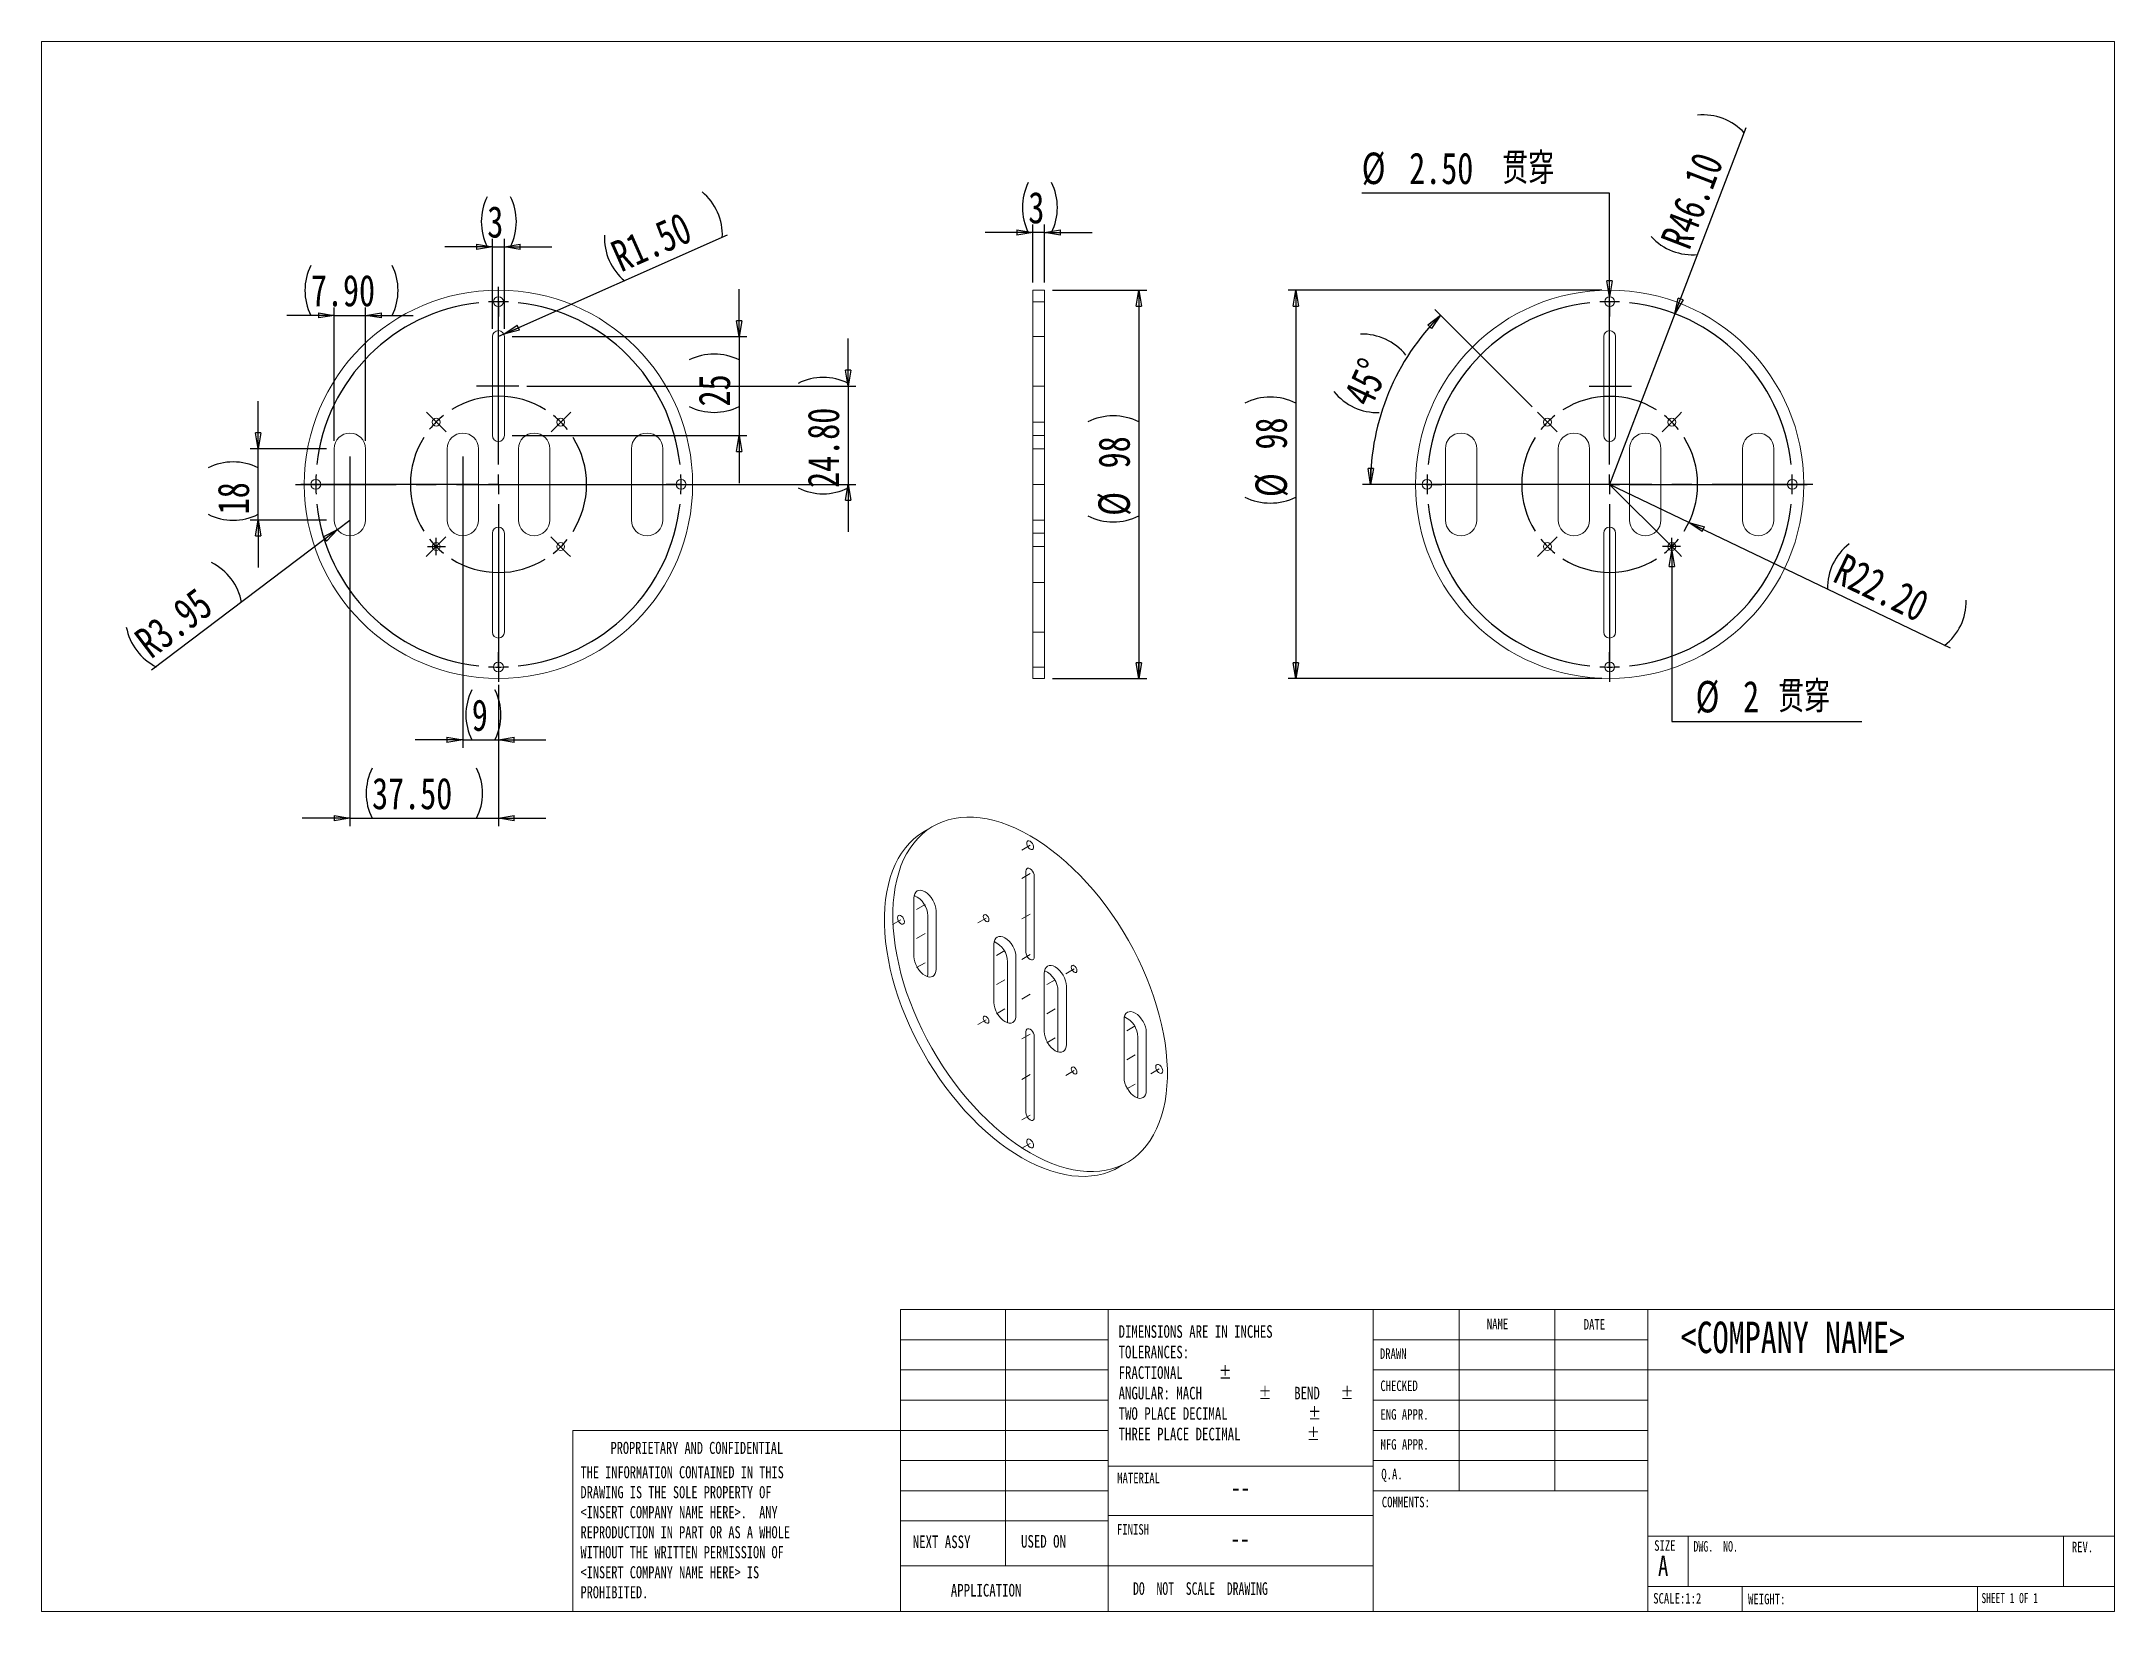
# Model space of a CAD drawing. Header units: millimetres. Extents: x 8 to 270, y 10 to 208.
import ezdxf

# ---------------------------------------------------------------- set-up
doc = ezdxf.new("R2010")
doc.units = ezdxf.units.MM
doc.linetypes.add('CENTER', pattern=[10.16, 6.35, -1.27, 1.27, -1.27])
doc.linetypes.add('CENTERX2', pattern=[20.32, 12.7, -2.54, 2.54, -2.54])
doc.layers.add('FORMAT', color=7, linetype='Continuous')
doc.styles.add('SLDTEXTSTYLE0', font='TXT', dxfattribs={"width": 0.75})
doc.styles.add('SLDTEXTSTYLE1', font='TXT', dxfattribs={"width": 0.694444})
doc.styles.add('SLDTEXTSTYLE2', font='TXT', dxfattribs={"width": 0.684783})
doc.styles.add('SLDTEXTSTYLE3', font='TXT', dxfattribs={"width": 0.6875})
doc.styles.add('SLDTEXTSTYLE4', font='TXT', dxfattribs={"width": 0.75, "bigfont": 'bigfont'})
doc.dimstyles.new('SLDDIMSTYLE0', dxfattribs={"dimtxt": 3.96875, "dimasz": 2, "dimexe": 0, "dimexo": 0.0625, "dimgap": 0.992188, "dimtad": 1, "dimdec": 6, "dimlfac": 2, "dimrnd": 1e-09, "dimzin": 12, "dimdsep": 46, "dimtxsty": 'SLDTEXTSTYLE0', "dimblk1": 'CLOSED', "dimblk2": 'CLOSED', "dimsah": 1, "dimcen": 0.09, "dimadec": 0, "dimazin": 3, "dimtfac": 1, "dimtmove": 0, "dimatfit": 0, "dimldrblk": 'CLOSED', "dimfxl": 0, "dimfrac": 2, "dimtolj": 1, "dimtzin": 12, "dimarcsym": 0})
doc.dimstyles.new('SLDDIMSTYLE1', dxfattribs={"dimtxt": 3.96875, "dimasz": 2, "dimexe": 0, "dimexo": 0.0625, "dimgap": 0.992188, "dimtad": 1, "dimdec": 6, "dimlfac": 2, "dimrnd": 1e-09, "dimzin": 12, "dimdsep": 46, "dimtxsty": 'SLDTEXTSTYLE0', "dimblk1": 'CLOSED', "dimblk2": 'CLOSED', "dimsah": 1, "dimcen": 0.09, "dimadec": 0, "dimazin": 3, "dimtfac": 1, "dimtofl": 0, "dimtmove": 0, "dimatfit": 3, "dimldrblk": 'CLOSED', "dimfxl": 0, "dimfrac": 2, "dimtolj": 1, "dimtzin": 12, "dimarcsym": 0})
doc.dimstyles.new('SLDDIMSTYLE2', dxfattribs={"dimtxt": 3.96875, "dimasz": 2, "dimexe": 0, "dimexo": 0.0625, "dimgap": 0.992188, "dimtad": 1, "dimlfac": 2, "dimrnd": 1e-09, "dimzin": 4, "dimdsep": 46, "dimtxsty": 'SLDTEXTSTYLE0', "dimblk1": 'CLOSED', "dimblk2": 'CLOSED', "dimsah": 1, "dimcen": 0.09, "dimadec": 0, "dimazin": 1, "dimtfac": 1, "dimtmove": 0, "dimatfit": 0, "dimldrblk": 'CLOSED', "dimfxl": 0, "dimfrac": 2, "dimtolj": 1, "dimtzin": 12, "dimarcsym": 0})
doc.dimstyles.new('SLDDIMSTYLE3', dxfattribs={"dimtxt": 3.96875, "dimasz": 2, "dimexe": 0, "dimexo": 0.0625, "dimgap": 0.992188, "dimtad": 1, "dimlfac": 2, "dimrnd": 1e-09, "dimzin": 12, "dimdsep": 46, "dimtxsty": 'SLDTEXTSTYLE0', "dimblk1": 'CLOSED', "dimblk2": 'CLOSED', "dimsah": 1, "dimcen": 0, "dimadec": 0, "dimazin": 3, "dimtfac": 1, "dimtofl": 0, "dimtmove": 0, "dimatfit": 3, "dimldrblk": 'CLOSED', "dimfxl": 0, "dimfrac": 2, "dimtolj": 1, "dimtzin": 12, "dimarcsym": 0})
doc.dimstyles.new('SLDDIMSTYLE4', dxfattribs={"dimtxt": 3.96875, "dimasz": 2, "dimexe": 0, "dimexo": 0.0625, "dimgap": 0.992188, "dimtad": 1, "dimlfac": 2, "dimrnd": 1e-09, "dimzin": 4, "dimdsep": 46, "dimtxsty": 'SLDTEXTSTYLE0', "dimblk1": 'CLOSED', "dimblk2": 'CLOSED', "dimsah": 1, "dimcen": 0, "dimadec": 0, "dimazin": 1, "dimtfac": 1, "dimtofl": 0, "dimtmove": 0, "dimatfit": 3, "dimldrblk": 'CLOSED', "dimfxl": 0, "dimfrac": 2, "dimtolj": 1, "dimtzin": 12, "dimarcsym": 0})
doc.dimstyles.new('SLDDIMSTYLE5', dxfattribs={"dimtxt": 3.96875, "dimasz": 2, "dimexe": 0, "dimexo": 0.0625, "dimgap": 0.992188, "dimtad": 0, "dimtih": 1, "dimtoh": 1, "dimlfac": 2, "dimrnd": 1e-09, "dimzin": 4, "dimdsep": 46, "dimtxsty": 'SLDTEXTSTYLE0', "dimblk1": 'NONE', "dimblk2": 'CLOSED', "dimsah": 1, "dimcen": 0, "dimadec": 0, "dimazin": 1, "dimtfac": 1, "dimtmove": 0, "dimatfit": 3, "dimldrblk": 'NONE', "dimfxl": 0, "dimfrac": 2, "dimtolj": 1, "dimtzin": 12, "dimarcsym": 0})
doc.dimstyles.new('SLDDIMSTYLE6', dxfattribs={"dimtxt": 3.96875, "dimasz": 2, "dimexe": 0, "dimexo": 0.0625, "dimgap": 0.992188, "dimtad": 0, "dimtih": 1, "dimtoh": 1, "dimlfac": 2, "dimrnd": 1e-09, "dimzin": 12, "dimdsep": 46, "dimtxsty": 'SLDTEXTSTYLE0', "dimblk1": 'NONE', "dimblk2": 'CLOSED', "dimsah": 1, "dimcen": 0, "dimadec": 0, "dimazin": 3, "dimtfac": 1, "dimtmove": 0, "dimatfit": 3, "dimldrblk": 'NONE', "dimfxl": 0, "dimfrac": 2, "dimtolj": 1, "dimtzin": 12, "dimarcsym": 0})
doc.dimstyles.new('SLDDIMSTYLE7', dxfattribs={"dimtxt": 3.96875, "dimasz": 2, "dimexe": 0, "dimexo": 0.0625, "dimgap": 0.992188, "dimtad": 1, "dimdec": 4, "dimlfac": 2, "dimzin": 12, "dimdsep": 46, "dimtxsty": 'SLDTEXTSTYLE0', "dimblk1": 'CLOSED', "dimblk2": 'CLOSED', "dimsah": 1, "dimcen": 0.09, "dimazin": 3, "dimtfac": 1, "dimtofl": 0, "dimtmove": 0, "dimatfit": 3, "dimldrblk": 'CLOSED', "dimfxl": 0, "dimfrac": 2, "dimtolj": 1, "dimtzin": 12, "dimarcsym": 0})

msp = doc.modelspace()

# ---------------------------------------------------------------- texts
at = {"color": 8, "linetype": 'Continuous', "lineweight": 0, "attachment_point": 1}
for s, insert, char_height, style in [('NAME', (190.78303545, 46.91112609), 1.322916667, 'SLDTEXTSTYLE0'), ('DATE', (203.01135935, 46.85968964), 1.322916667, 'SLDTEXTSTYLE0'), ('<COMPANY NAME>', (215.22547065, 46.53878092), 3.96875, 'SLDTEXTSTYLE0'), ('DRAWN', (177.28442898, 43.1662088), 1.322916667, 'SLDTEXTSTYLE0'), ('CHECKED', (177.34525114, 39.10827799), 1.322916667, 'SLDTEXTSTYLE0'), ('ENG APPR.', (177.35829079, 35.49149421), 1.322916667, 'SLDTEXTSTYLE0'), ('PROPRIETARY AND CONFIDENTIAL', (80.2019279, 31.37193655), 1.524, 'SLDTEXTSTYLE0'), ('MFG APPR.', (177.36988462, 31.70874508), 1.322916667, 'SLDTEXTSTYLE0'), ('MATERIAL', (144.13762973, 27.4692452), 1.322916667, 'SLDTEXTSTYLE0'), ('Q.A.', (177.46834126, 27.9664834), 1.322916667, 'SLDTEXTSTYLE0'), ('--', (158.49437939, 26.8141189), 2.38125, 'SLDTEXTSTYLE0'), ('COMMENTS:', (177.52958194, 24.43682243), 1.322916667, 'SLDTEXTSTYLE0'), ('FINISH', (144.10796283, 20.99031653), 1.322916667, 'SLDTEXTSTYLE0'), ('NEXT ASSY', (118.33270022, 19.55417671), 1.5875, 'SLDTEXTSTYLE0'), ('USED ON', (132.00220886, 19.60773993), 1.5875, 'SLDTEXTSTYLE0'), ('--', (158.43009361, 20.37721471), 2.38125, 'SLDTEXTSTYLE0'), ('SIZE', (211.90234964, 18.94781161), 1.322916667, 'SLDTEXTSTYLE0'), ('DWG.  NO.', (216.85369785, 18.84390599), 1.322916667, 'SLDTEXTSTYLE1'), ('REV.', (264.60457846, 18.76532429), 1.322916667, 'SLDTEXTSTYLE0'), ('A', (212.3905252, 16.99599625), 2.54, 'SLDTEXTSTYLE0'), ('APPLICATION', (123.13730756, 13.44236648), 1.5875, 'SLDTEXTSTYLE0'), ('DO  NOT  SCALE  DRAWING', (146.13411586, 13.65295561), 1.5875, 'SLDTEXTSTYLE2'), ('SCALE:1:2', (211.77933766, 12.28777939), 1.322916667, 'SLDTEXTSTYLE0'), ('WEIGHT:', (223.74771204, 12.19847881), 1.322916667, 'SLDTEXTSTYLE0'), ('SHEET 1 OF 1', (253.20709508, 12.29323145), 1.27, 'SLDTEXTSTYLE3')]:
    msp.add_mtext(s, dxfattribs=dict(at, insert=insert, char_height=char_height, style=style))

# ---------------------------------------------------------------- blocks, each defined once
blk = doc.blocks.new('SW_NOTE_0')
at = {"color": 0, "linetype": 'Continuous', "lineweight": 0, "attachment_point": 1, "style": 'SLDTEXTSTYLE0'}
for s, insert, char_height in [('DIMENSIONS ARE IN INCHES', (0, 2.05), 1.5875), ('TOLERANCES:', (0, -0.54), 1.5875), ('FRACTIONAL', (0, -3.13), 1.587), ('%%p', (12.64, -3.13), 1.587), ('ANGULAR: MACH', (0, -5.72), 1.5875), ('%%p', (17.67, -5.72), 1.587), ('BEND', (22.16, -5.72), 1.587), ('%%p', (28.03, -5.72), 1.587), ('TWO PLACE DECIMAL', (0, -8.3), 1.5875), ('%%p', (23.92, -8.3), 1.587), ('THREE PLACE DECIMAL', (0, -10.89), 1.5875), ('%%p', (23.78, -10.89), 1.587)]:
    blk.add_mtext(s, dxfattribs=dict(at, insert=insert, char_height=char_height))
blk = doc.blocks.new('SW_NOTE_1')
at = {"color": 0, "linetype": 'Continuous', "lineweight": 0, "char_height": 1.524, "attachment_point": 1, "style": 'SLDTEXTSTYLE0'}
for s, insert in [('THE INFORMATION CONTAINED IN THIS', (0, 1.96)), ('DRAWING IS THE SOLE PROPERTY OF', (0, -0.56)), ('<INSERT COMPANY NAME HERE>.  ANY', (0, -3.08)), ('REPRODUCTION IN PART OR AS A WHOLE', (0, -5.61)), ('WITHOUT THE WRITTEN PERMISSION OF', (0, -8.13)), ('<INSERT COMPANY NAME HERE> IS', (0, -10.66)), ('PROHIBITED.', (0, -13.18))]:
    blk.add_mtext(s, dxfattribs=dict(at, insert=insert))
blk = doc.blocks.new('_CLOSED')
at = {"color": 0, "linetype": 'ByBlock', "lineweight": -2}
for p, q in [((-1, 0.166667), (0, 0)), ((-1, 0.166667), (-1, -0.166667)), ((0, 0), (-1, -0.166667)), ((0, 0), (-1, 0))]:
    blk.add_line(p, q, dxfattribs=at)
blk = doc.blocks.new('_D')
at = {"layer": 'FORMAT'}
for p, q in [((133.48, 183.98), (127.48, 183.98)), ((133.48, 177.68), (133.48, 184.97)), ((134.98, 183.98), (133.48, 183.98)), ((134.98, 177.68), (134.98, 184.97)), ((134.98, 183.98), (140.98, 183.98))]:
    blk.add_line(p, q, dxfattribs=at)
for centre, start, end in [((139.22, 187.13), 153.4349, 206.5651), ((129.54, 187.13), 333.4349, 26.5651)]:
    blk.add_arc(centre, 7.05, start, end, dxfattribs=at)
at = {"layer": 'FORMAT', "xscale": 2, "yscale": 2}
blk.add_blockref('_CLOSED', (133.48, 183.98, 0.05), dxfattribs=at)
at = {"layer": 'FORMAT', "xscale": 2, "yscale": 2, "rotation": 180.0000000000004}
blk.add_blockref('_CLOSED', (134.98, 183.98, 0.05), dxfattribs=at)
at = {"layer": 'FORMAT', "insert": (132.92, 189.1), "char_height": 3.97, "attachment_point": 1, "style": 'SLDTEXTSTYLE0'}
blk.add_mtext('3', dxfattribs=at)
blk = doc.blocks.new('_D_1')
at = {"layer": 'FORMAT'}
for p, q in [((135.97, 176.69), (147.86, 176.69)), ((146.87, 176.69), (146.87, 127.69)), ((135.97, 127.69), (147.86, 127.69))]:
    blk.add_line(p, q, dxfattribs=at)
for centre, start, end in [((143.64, 153.62), 63.4349, 116.5651), ((143.64, 154.68), 243.4349, 296.5651)]:
    blk.add_arc(centre, 7.22, start, end, dxfattribs=at)
at = {"layer": 'FORMAT', "xscale": 2, "yscale": 2}
for p, rotation in [((146.87, 176.69, 0.05), 90.0000000000004), ((146.87, 127.69, 0.05), 270.0000000000004)]:
    blk.add_blockref('_CLOSED', p, dxfattribs=dict(at, rotation=rotation))
at = {"layer": 'FORMAT', "char_height": 3.969, "attachment_point": 1, "rotation": 90, "style": 'SLDTEXTSTYLE0'}
for s, insert in [('98', (141.76, 154.21)), ('%%c', (141.76, 148.22))]:
    blk.add_mtext(s, dxfattribs=dict(at, insert=insert))
blk = doc.blocks.new('_D_2')
at = {"layer": 'FORMAT'}
for p, q in [((35.72, 156.69), (35.72, 162.69)), ((44.34, 156.69), (34.73, 156.69)), ((35.72, 147.69), (35.72, 156.69)), ((44.34, 147.69), (34.73, 147.69)), ((35.72, 147.69), (35.72, 141.69))]:
    blk.add_line(p, q, dxfattribs=at)
for centre, start, end in [((32.57, 147.97), 63.4349, 116.5651), ((32.57, 154.72), 243.4349, 296.5651)]:
    blk.add_arc(centre, 7.05, start, end, dxfattribs=at)
at = {"layer": 'FORMAT', "xscale": 2, "yscale": 2}
for p, rotation in [((35.72, 156.69, 0.8), 270.0000000000004), ((35.72, 147.69, 0.8), 90.0000000000004)]:
    blk.add_blockref('_CLOSED', p, dxfattribs=dict(at, rotation=rotation))
at = {"layer": 'FORMAT', "insert": (30.61, 148.41), "char_height": 3.969, "attachment_point": 1, "rotation": 90, "style": 'SLDTEXTSTYLE0'}
blk.add_mtext('18', dxfattribs=at)
blk = doc.blocks.new('_D_3')
at = {"layer": 'FORMAT'}
for p, q in [((45.33, 173.52), (39.33, 173.52)), ((45.33, 157.68), (45.33, 174.51)), ((45.33, 173.52), (49.28, 173.52)), ((49.28, 157.68), (49.28, 174.51)), ((49.28, 173.52), (55.28, 173.52))]:
    blk.add_line(p, q, dxfattribs=at)
for centre, start, end in [((48.68, 176.67), 153.4349, 206.5651), ((46.33, 176.67), 333.4349, 26.5651)]:
    blk.add_arc(centre, 7.05, start, end, dxfattribs=at)
at = {"layer": 'FORMAT', "xscale": 2, "yscale": 2}
blk.add_blockref('_CLOSED', (45.33, 173.52, 0.8), dxfattribs=at)
at = {"layer": 'FORMAT', "xscale": 2, "yscale": 2, "rotation": 180.0000000000004}
blk.add_blockref('_CLOSED', (49.28, 173.52, 0.8), dxfattribs=at)
at = {"layer": 'FORMAT', "insert": (42.38, 178.63), "char_height": 3.969, "attachment_point": 1, "style": 'SLDTEXTSTYLE0'}
blk.add_mtext('7.90', dxfattribs=at)
blk = doc.blocks.new('_D_4')
at = {"layer": 'FORMAT'}
for q in [(47.3, 147.69), (22.28, 128.74)]:
    blk.add_line((45.73, 146.5), q, dxfattribs=at)
for centre, start, end in [((26.71, 136), 10.5763, 63.7064), ((26.02, 135.48), 190.5763, 243.7064)]:
    blk.add_arc(centre, 7.05, start, end, dxfattribs=at)
at = {"layer": 'FORMAT', "xscale": 2, "yscale": 2, "rotation": 37.14133756164222}
blk.add_blockref('_CLOSED', (45.73, 146.5, 0.8), dxfattribs=at)
at = {"layer": 'FORMAT', "insert": (19.81, 133.24), "char_height": 3.969, "attachment_point": 1, "rotation": 37.1413, "style": 'SLDTEXTSTYLE0'}
blk.add_mtext('R3.95', dxfattribs=at)
blk = doc.blocks.new('_D_5')
at = {"layer": 'FORMAT'}
for p, q in [((96.42, 170.84), (96.42, 176.84)), ((67.79, 170.84), (97.41, 170.84)), ((96.42, 170.84), (96.42, 158.34)), ((67.79, 158.34), (97.41, 158.34)), ((96.42, 158.34), (96.42, 152.34))]:
    blk.add_line(p, q, dxfattribs=at)
for centre, start, end in [((93.27, 161.58), 63.4349, 116.5651), ((93.27, 168.33), 243.4349, 296.5651)]:
    blk.add_arc(centre, 7.05, start, end, dxfattribs=at)
at = {"layer": 'FORMAT', "xscale": 2, "yscale": 2}
for p, rotation in [((96.42, 170.84, 0.8), 270.0000000000004), ((96.42, 158.34, 0.8), 90.0000000000004)]:
    blk.add_blockref('_CLOSED', p, dxfattribs=dict(at, rotation=rotation))
at = {"layer": 'FORMAT', "insert": (91.31, 162.02), "char_height": 3.969, "attachment_point": 1, "rotation": 90, "style": 'SLDTEXTSTYLE0'}
blk.add_mtext('25', dxfattribs=at)
blk = doc.blocks.new('_D_6')
at = {"layer": 'FORMAT'}
for p, q in [((65.3, 171.83), (65.3, 183.18)), ((66.8, 171.83), (66.8, 183.18)), ((65.3, 182.18), (59.3, 182.18)), ((65.3, 182.18), (66.8, 182.18)), ((66.8, 182.18), (72.8, 182.18))]:
    blk.add_line(p, q, dxfattribs=at)
for centre, start, end in [((70.94, 185.34), 153.4349, 206.5651), ((61.26, 185.34), 333.4349, 26.5651)]:
    blk.add_arc(centre, 7.05, start, end, dxfattribs=at)
at = {"layer": 'FORMAT', "xscale": 2, "yscale": 2}
blk.add_blockref('_CLOSED', (65.3, 182.18, 0.8), dxfattribs=at)
at = {"layer": 'FORMAT', "xscale": 2, "yscale": 2, "rotation": 180.0000000000004}
blk.add_blockref('_CLOSED', (66.8, 182.18, 0.8), dxfattribs=at)
at = {"layer": 'FORMAT', "insert": (64.64, 187.3), "char_height": 3.97, "attachment_point": 1, "style": 'SLDTEXTSTYLE0'}
blk.add_mtext('3', dxfattribs=at)
blk = doc.blocks.new('_D_7')
at = {"layer": 'FORMAT'}
for q in [(94.97, 183.68), (66.05, 170.84)]:
    blk.add_line((66.74, 171.15), q, dxfattribs=at)
for centre, start, end in [((87.26, 183.66), 357.3697, 50.4998), ((86.47, 183.31), 177.3697, 230.4998)]:
    blk.add_arc(centre, 7.05, start, end, dxfattribs=at)
at = {"layer": 'FORMAT', "xscale": 2, "yscale": 2, "rotation": 203.9347330714781}
blk.add_blockref('_CLOSED', (66.74, 171.15, 0.8), dxfattribs=at)
at = {"layer": 'FORMAT', "insert": (79.91, 182.55), "char_height": 3.969, "attachment_point": 1, "rotation": 23.9347, "style": 'SLDTEXTSTYLE0'}
blk.add_mtext('R1.50', dxfattribs=at)
blk = doc.blocks.new('_D_8')
at = {"layer": 'FORMAT'}
for p, q in [((110.18, 164.59), (110.18, 170.59)), ((69.62, 164.59), (111.17, 164.59)), ((110.18, 164.59), (110.18, 152.19)), ((91.34, 152.19), (111.17, 152.19)), ((110.18, 152.19), (110.18, 146.19))]:
    blk.add_line(p, q, dxfattribs=at)
for centre, start, end in [((107.03, 158.63), 63.4349, 116.5651), ((107.03, 158.05), 243.4349, 296.5651)]:
    blk.add_arc(centre, 7.05, start, end, dxfattribs=at)
at = {"layer": 'FORMAT', "xscale": 2, "yscale": 2}
for p, rotation in [((110.18, 164.59, 0.8), 270.0000000000004), ((110.18, 152.19, 0.8), 90.0000000000004)]:
    blk.add_blockref('_CLOSED', p, dxfattribs=dict(at, rotation=rotation))
at = {"layer": 'FORMAT', "insert": (105.07, 151.74), "char_height": 3.969, "attachment_point": 1, "rotation": 90, "style": 'SLDTEXTSTYLE0'}
blk.add_mtext('24.80', dxfattribs=at)
blk = doc.blocks.new('_D_9')
at = {"layer": 'FORMAT'}
for p, q in [((61.55, 155.7), (61.55, 118.95)), ((66.05, 126.9), (66.05, 118.95)), ((61.55, 119.94), (55.55, 119.94)), ((61.55, 119.94), (66.05, 119.94)), ((66.05, 119.94), (72.05, 119.94))]:
    blk.add_line(p, q, dxfattribs=at)
for centre, start, end in [((68.99, 123.1), 153.4349, 206.5651), ((59.31, 123.1), 333.4349, 26.5651)]:
    blk.add_arc(centre, 7.05, start, end, dxfattribs=at)
at = {"layer": 'FORMAT', "xscale": 2, "yscale": 2}
blk.add_blockref('_CLOSED', (61.55, 119.94, 0.8), dxfattribs=at)
at = {"layer": 'FORMAT', "xscale": 2, "yscale": 2, "rotation": 180.0000000000004}
blk.add_blockref('_CLOSED', (66.05, 119.94, 0.8), dxfattribs=at)
at = {"layer": 'FORMAT', "insert": (62.69, 125.06), "char_height": 3.97, "attachment_point": 1, "style": 'SLDTEXTSTYLE0'}
blk.add_mtext('9', dxfattribs=at)
blk = doc.blocks.new('_D_10')
at = {"layer": 'FORMAT'}
for p, q in [((47.3, 155.7), (47.3, 109.07)), ((66.05, 126.9), (66.05, 109.07)), ((47.3, 110.06), (41.3, 110.06)), ((47.3, 110.06), (66.05, 110.06)), ((66.05, 110.06), (72.05, 110.06))]:
    blk.add_line(p, q, dxfattribs=at)
for centre, start, end in [((56.41, 113.21), 153.4349, 206.5651), ((56.99, 113.21), 333.4349, 26.5651)]:
    blk.add_arc(centre, 7.05, start, end, dxfattribs=at)
at = {"layer": 'FORMAT', "xscale": 2, "yscale": 2}
blk.add_blockref('_CLOSED', (47.3, 110.06, 0.8), dxfattribs=at)
at = {"layer": 'FORMAT', "xscale": 2, "yscale": 2, "rotation": 180.0000000000004}
blk.add_blockref('_CLOSED', (66.05, 110.06, 0.8), dxfattribs=at)
at = {"layer": 'FORMAT', "insert": (50.1, 115.17), "char_height": 3.969, "attachment_point": 1, "style": 'SLDTEXTSTYLE0'}
blk.add_mtext('37.50', dxfattribs=at)
blk = doc.blocks.new('SW_CENTERMARKSYMBOL_0')
at = {"layer": 'FORMAT', "color": 0}
for p, q in [((-23.05, 24.3), (-23.05, 24.92)), ((-23.05, 2.5), (-23.05, 24.3)), ((-23.05, 23.05), (-23.05, 24.3)), ((-23.05, 23.05), (-23.05, 21.8)), ((-23.05, 21.8), (-23.05, 21.17)), ((-31.78, 8.76), (-32.14, 9.12)), ((-30.9, 7.88), (-31.78, 8.76)), ((-30.9, 7.88), (-30.02, 6.99)), ((-15.17, 7.85), (-16.06, 6.97)), ((-15.17, 7.85), (-14.29, 8.73)), ((-14.29, 8.73), (-13.93, 9.09)), ((-30.02, 6.99), (-29.66, 6.64)), ((-16.06, 6.97), (-16.41, 6.61)), ((-23.05, 0), (-23.05, 1.25)), ((-1.25, 0), (-1.88, 0)), ((0, 0), (-1.25, 0)), ((0, 0), (1.25, 0)), ((1.25, 0), (1.88, 0)), ((-47.35, 0), (-47.98, 0)), ((-25.55, 0), (-47.35, 0)), ((-46.1, 0), (-47.35, 0)), ((-46.1, 0), (-44.85, 0)), ((-44.85, 0), (-44.23, 0)), ((-23.05, 0), (-24.3, 0)), ((-23.05, 0), (-23.05, -1.25)), ((-23.05, 0), (-21.8, 0)), ((-23.05, -2.5), (-23.05, -24.3)), ((-20.55, 0), (1.25, 0)), ((-30.93, -7.85), (-30.04, -6.97)), ((-30.04, -6.97), (-29.69, -6.61)), ((-16.08, -6.99), (-16.44, -6.64)), ((-15.2, -7.88), (-16.08, -6.99)), ((-31.81, -8.73), (-32.17, -9.09)), ((-30.93, -7.85), (-31.81, -8.73)), ((-15.2, -7.88), (-14.32, -8.76)), ((-14.32, -8.76), (-13.96, -9.12)), ((-23.05, -21.8), (-23.05, -21.18)), ((-23.05, -23.05), (-23.05, -21.8)), ((-23.05, -23.05), (-23.05, -24.3)), ((-23.05, -24.3), (-23.05, -24.93))]:
    blk.add_line(p, q, dxfattribs=at)
for radius, start, end in [(23.05, 96.2143, 173.7857), (23.05, 90, 93.1071), (23.05, 86.8929, 90), (23.05, 6.2143, 83.7857), (11.12, 57.7829, 122.0217), (11.12, 134.9023, 141.3426), (11.12, 128.462, 134.9023), (11.12, 44.9023, 51.3426), (11.12, 38.462, 44.9023), (11.12, 147.7829, 212.0217), (11.12, 327.7829, 32.0217), (23.05, 176.8929, 180), (23.05, 0, 3.1071), (23.05, 356.8929, 0), (23.05, 180, 183.1071), (23.05, 186.2143, 263.7857), (23.05, 276.2143, 353.7857), (11.12, 218.462, 224.9023), (11.12, 314.9023, 321.3426), (11.12, 224.9023, 231.3426), (11.12, 237.7829, 302.0217), (11.12, 308.462, 314.9023), (23.05, 266.8929, 270), (23.05, 270, 273.1071)]:
    blk.add_arc((-23.05, 0), radius, start, end, dxfattribs=at)
blk = doc.blocks.new('_D_11')
at = {"layer": 'FORMAT'}
for p, q in [((205.29, 176.69), (165.7, 176.69)), ((166.69, 176.69), (166.69, 127.69)), ((205.29, 127.69), (165.7, 127.69))]:
    blk.add_line(p, q, dxfattribs=at)
for centre, start, end in [((163.46, 155.99), 63.4349, 116.5651), ((163.46, 157.05), 243.4349, 296.5651)]:
    blk.add_arc(centre, 7.22, start, end, dxfattribs=at)
at = {"layer": 'FORMAT', "xscale": 2, "yscale": 2}
for p, rotation in [((166.69, 176.69, -0.7), 90.0000000000004), ((166.69, 127.69, -0.7), 270.0000000000004)]:
    blk.add_blockref('_CLOSED', p, dxfattribs=dict(at, rotation=rotation))
at = {"layer": 'FORMAT', "char_height": 3.969, "attachment_point": 1, "rotation": 90, "style": 'SLDTEXTSTYLE0'}
for s, insert in [('98', (161.58, 156.58)), ('%%c', (161.58, 150.59))]:
    blk.add_mtext(s, dxfattribs=dict(at, insert=insert))
blk = doc.blocks.new('_D_12')
at = {"layer": 'FORMAT'}
for p, q in [((206.28, 188.94), (174.99, 188.94)), ((206.28, 175.87), (206.28, 188.94)), ((206.28, 174.62), (206.28, 175.87))]:
    blk.add_line(p, q, dxfattribs=at)
at = {"layer": 'FORMAT', "xscale": 2, "yscale": 2, "rotation": 270.0000000000004}
blk.add_blockref('_CLOSED', (206.28, 175.87, -0.7), dxfattribs=at)
at = {"layer": 'FORMAT', "char_height": 3.969, "attachment_point": 1}
for s, insert, style in [('%%c', (174.99, 194.06), 'SLDTEXTSTYLE0'), ('2.50', (180.98, 194.06), 'SLDTEXTSTYLE0'), ('贯\\M+190FA', (192.72, 194.06), 'SLDTEXTSTYLE4')]:
    blk.add_mtext(s, dxfattribs=dict(at, insert=insert, style=style))
blk = doc.blocks.new('_NONE')
blk = doc.blocks.new('_D_13')
at = {"layer": 'FORMAT'}
for q in [(223.53, 197.23), (206.28, 152.19)]:
    blk.add_line((214.53, 173.72), q, dxfattribs=at)
for centre, start, end in [((218.08, 191.77), 42.4783, 95.6084), ((216.72, 188.22), 222.4783, 275.6084)]:
    blk.add_arc(centre, 7.05, start, end, dxfattribs=at)
at = {"layer": 'FORMAT', "xscale": 2, "yscale": 2, "rotation": 249.0433327075697}
blk.add_blockref('_CLOSED', (214.53, 173.72, -0.7), dxfattribs=at)
at = {"layer": 'FORMAT', "insert": (212.63, 183.04), "char_height": 3.969, "attachment_point": 1, "rotation": 69.0433, "style": 'SLDTEXTSTYLE0'}
blk.add_mtext('R46.10', dxfattribs=at)
blk = doc.blocks.new('_D_14')
at = {"layer": 'FORMAT'}
for p, q in [((214.13, 144.84), (214.13, 143.84)), ((214.13, 143.84), (214.13, 122.27)), ((214.13, 122.27), (238.1, 122.27))]:
    blk.add_line(p, q, dxfattribs=at)
at = {"layer": 'FORMAT', "xscale": 2, "yscale": 2, "rotation": 90.0000000000004}
blk.add_blockref('_CLOSED', (214.13, 143.84, -0.7), dxfattribs=at)
at = {"layer": 'FORMAT', "attachment_point": 1}
for s, insert, char_height, style in [('%%c', (217.13, 127.39), 3.969, 'SLDTEXTSTYLE0'), ('2', (223.12, 127.39), 3.97, 'SLDTEXTSTYLE0'), ('贯\\M+190FA', (227.54, 127.39), 3.969, 'SLDTEXTSTYLE4')]:
    blk.add_mtext(s, dxfattribs=dict(at, insert=insert, char_height=char_height, style=style))
blk = doc.blocks.new('_D_15')
at = {"layer": 'FORMAT'}
for q in [(206.28, 152.19), (249.24, 131.58)]:
    blk.add_line((216.29, 147.39), q, dxfattribs=at)
for centre, start, end in [((240.82, 139.1), 127.7965, 180.9266), ((244.24, 137.45), 307.7965, 0.9266)]:
    blk.add_arc(centre, 7.05, start, end, dxfattribs=at)
at = {"layer": 'FORMAT', "xscale": 2, "yscale": 2, "rotation": 154.3615176719491}
blk.add_blockref('_CLOSED', (216.29, 147.39, -0.7), dxfattribs=at)
at = {"layer": 'FORMAT', "insert": (235.98, 143.59), "char_height": 3.969, "attachment_point": 1, "rotation": 334.3615, "style": 'SLDTEXTSTYLE0'}
blk.add_mtext('R22.20', dxfattribs=at)
blk = doc.blocks.new('_D_16')
at = {"layer": 'FORMAT'}
for p, q in [((196.49, 161.98), (184.24, 174.24)), ((180.99, 152.19), (175.1, 152.19))]:
    blk.add_line(p, q, dxfattribs=at)
for centre, radius, start, end in [((206.28, 152.19), 30.19, 135, 180), ((175.05, 164.1), 7.05, 38.5931, 91.7232), ((177, 168.3), 7.05, 218.5931, 271.7232)]:
    blk.add_arc(centre, radius, start, end, dxfattribs=at)
at = {"layer": 'FORMAT', "xscale": 2, "yscale": 2}
for p, rotation in [((184.94, 173.54, -0.7), 46.89527933250297), ((176.09, 152.19, -0.7), 268.1047206674975)]:
    blk.add_blockref('_CLOSED', p, dxfattribs=dict(at, rotation=rotation))
at = {"layer": 'FORMAT', "insert": (172.57, 163.4), "char_height": 3.969, "attachment_point": 1, "rotation": 65.1581, "style": 'SLDTEXTSTYLE0'}
blk.add_mtext('45°', dxfattribs=at)
blk = doc.blocks.new('SW_CENTERMARKSYMBOL_1')
at = {"layer": 'FORMAT', "color": 0}
for p, q in [((23.05, 24.3), (23.05, 24.92)), ((23.05, 2.5), (23.05, 24.3)), ((23.05, 23.05), (23.05, 24.3)), ((23.05, 23.05), (23.05, 21.8)), ((23.05, 21.8), (23.05, 21.17)), ((14.32, 8.73), (13.96, 9.09)), ((15.2, 7.85), (14.32, 8.73)), ((15.2, 7.85), (16.08, 6.97)), ((30.9, 7.85), (30.02, 6.97)), ((30.9, 7.85), (31.78, 8.73)), ((31.78, 8.73), (32.14, 9.09)), ((16.08, 6.97), (16.44, 6.61)), ((30.02, 6.97), (29.66, 6.61)), ((-1.25, 0), (-1.87, 0)), ((0, 0), (-1.25, 0)), ((0, 0), (1.25, 0)), ((1.25, 0), (1.88, 0)), ((23.05, 0), (23.05, 1.25)), ((20.55, 0), (-1.25, 0)), ((23.05, 0), (21.8, 0)), ((23.05, 0), (23.05, -1.25)), ((23.05, 0), (24.3, 0)), ((23.05, -2.5), (23.05, -24.3)), ((25.55, 0), (47.35, 0)), ((44.85, 0), (44.23, 0)), ((46.1, 0), (44.85, 0)), ((46.1, 0), (47.35, 0)), ((47.35, 0), (47.98, 0)), ((15.2, -7.85), (16.08, -6.97)), ((16.08, -6.97), (16.44, -6.61)), ((30.02, -6.97), (29.66, -6.61)), ((30.9, -7.85), (30.02, -6.97)), ((14.32, -8.73), (13.96, -9.09)), ((15.2, -7.85), (14.32, -8.73)), ((30.9, -7.85), (31.78, -8.73)), ((31.78, -8.73), (32.14, -9.09)), ((23.05, -21.8), (23.05, -21.18)), ((23.05, -23.05), (23.05, -21.8)), ((23.05, -23.05), (23.05, -24.3)), ((23.05, -24.3), (23.05, -24.93))]:
    blk.add_line(p, q, dxfattribs=at)
for radius, start, end in [(23.05, 96.2143, 173.7857), (23.05, 90, 93.1071), (23.05, 86.8929, 90), (23.05, 6.2143, 83.7857), (11.1, 57.9026, 122.0974), (11.1, 135, 141.4513), (11.1, 128.5487, 135), (11.1, 45, 51.4513), (11.1, 38.5487, 45), (11.1, 147.9026, 212.0974), (11.1, 327.9026, 32.0974), (23.05, 176.8929, 180), (23.05, 180, 183.1071), (23.05, 0, 3.1071), (23.05, 186.2143, 263.7857), (23.05, 276.2143, 353.7857), (23.05, 356.8929, 0), (11.1, 218.5487, 225), (11.1, 315, 321.4513), (11.1, 225, 231.4513), (11.1, 237.9026, 302.0974), (11.1, 308.5487, 315), (23.05, 266.8929, 270), (23.05, 270, 273.1071)]:
    blk.add_arc((23.05, 0), radius, start, end, dxfattribs=at)

# ---------------------------------------------------------------- dimensions: what is measured, and where the dimension line sits
at = {"layer": 'FORMAT'}
for center, mpoint, dimstyle, picture, middle in [((206.28150682, 152.19076391), (214.52561089, 173.7160339), 'SLDDIMSTYLE4', '_D_13', (220.38733022, 189.02090602)), ((66.051936, 170.84076391), (66.73744214, 171.14503571), 'SLDDIMSTYLE4', '_D_7', (88.36467785, 180.7446023)), ((206.28150682, 152.19076391), (216.29004555, 147.38720768), 'SLDDIMSTYLE4', '_D_15', (241.31572977, 135.37625019)), ((47.301936, 147.69076391), (45.72756767, 146.49829195), 'SLDDIMSTYLE3', '_D_4', (28.03996662, 133.10119547))]:
    dim = msp.add_radius_dim(center=center, mpoint=mpoint, text='(<>)', dimstyle=dimstyle, dxfattribs=at)
    dim.commit()
    dim.dimension.update_dxf_attribs({"geometry": picture, "text_midpoint": middle, "dimtype": 164})
for p1, p2, dimstyle, picture, middle in [((206.28150682, 174.61576391), (206.28150682, 175.86576391), 'SLDDIMSTYLE5', '_D_12', (189.13328081, 192.17384738)), ((214.13150682, 144.84076391), (214.13150682, 143.84076391), 'SLDDIMSTYLE6', '_D_14', (227.61598898, 125.50005236))]:
    dim = msp.add_diameter_dim_2p(p1=p1, p2=p2, text='<> 贯穿', dimstyle=dimstyle, dxfattribs=at)
    dim.commit()
    dim.dimension.update_dxf_attribs({"geometry": picture, "text_midpoint": middle, "dimtype": 163})
for base, p1, p2, dimstyle, picture, middle in [((66.801936, 182.18465671), (65.301936, 170.84076391), (66.801936, 170.84076391), 'SLDDIMSTYLE0', '_D_6', (66.10367206, 182.18465671)), ((133.48112469, 183.98117746), (134.98112469, 176.69076391), (133.48112469, 176.69076391), 'SLDDIMSTYLE0', '_D', (134.38281355, 183.98117746)), ((49.276936, 173.51779235), (45.326936, 156.69076391), (49.276936, 156.69076391), 'SLDDIMSTYLE2', '_D_3', (47.50835372, 173.51779235)), ((66.051936, 110.05743834), (47.301936, 156.69076391), (66.051936, 127.89076391), 'SLDDIMSTYLE2', '_D_10', (56.69824104, 110.05743834)), ((66.051936, 119.94295419), (61.551936, 156.69076391), (66.051936, 127.89076391), 'SLDDIMSTYLE0', '_D_9', (64.15228279, 119.94295419))]:
    dim = msp.add_linear_dim(base=base, p1=p1, p2=p2, text='(<>)', dimstyle=dimstyle, dxfattribs=at)
    dim.commit()
    dim.dimension.update_dxf_attribs({"geometry": picture, "text_midpoint": middle, "dimtype": 160})
for base, p1, p2, text, dimstyle, picture, middle in [((96.42200899, 158.34076391), (66.801936, 170.84076391), (66.801936, 158.34076391), '(<>)', 'SLDDIMSTYLE0', '_D_5', (96.42200899, 164.95473646)), ((146.87285777, 127.69076391), (134.98112469, 176.69076391), (134.98112469, 127.69076391), '(%%c<>)', 'SLDDIMSTYLE1', '_D_1', (146.87285777, 154.14777374)), ((166.69105558, 127.69076391), (206.28150682, 176.69076391), (206.28150682, 127.69076391), '(%%c<>)', 'SLDDIMSTYLE1', '_D_11', (166.69105558, 156.52055597)), ((110.18185051, 152.19076391), (68.62812644, 164.59076391), (90.351936, 152.19076391), '(<>)', 'SLDDIMSTYLE2', '_D_8', (110.18185051, 158.33707188)), ((35.72216396, 156.69076391), (45.326936, 147.69076391), (45.326936, 156.69076391), '(<>)', 'SLDDIMSTYLE0', '_D_2', (35.72216396, 151.34575167))]:
    dim = msp.add_linear_dim(base=base, p1=p1, p2=p2, angle=90, text=text, dimstyle=dimstyle, dxfattribs=at)
    dim.commit()
    dim.dimension.update_dxf_attribs({"geometry": picture, "text_midpoint": middle, "dimtype": 160})
dim = msp.add_angular_dim_2l(base=(174.03748878, 161.90027575), line1=((230.58150682, 152.19076391), (181.98150682, 152.19076391)), line2=((197.19406995, 161.27820078), (199.66894369, 158.80332704)), text='(<>)', dimstyle='SLDDIMSTYLE7', dxfattribs=at)
dim.commit()
dim.dimension.update_dxf_attribs({"geometry": '_D_16', "text_midpoint": (178.88799172, 164.87264522), "dimtype": 162})

# ---------------------------------------------------------------- linework, layer by layer
at = {"color": 8, "linetype": 'Continuous', "lineweight": 0}
for p, q in [((8.3801458, 208.07865854), (270.0001458, 208.07865854)), ((8.3801458, 208.07865854), (8.3801458, 9.95865854)), ((270.0001458, 9.95865854), (270.0001458, 208.07865854)), ((116.7749449, 9.95865854), (116.7749449, 48.05865854)), ((116.7749449, 48.05865854), (143.0001458, 48.05865854)), ((130.0268869, 48.05865854), (130.0268869, 15.73585122)), ((143.0001458, 9.95865854), (143.0001458, 48.05865854)), ((143.0001458, 48.05865854), (270.0001458, 48.05865854)), ((176.45165798, 48.05865854), (176.45165798, 9.95865854)), ((187.28512723, 48.05865854), (187.28512723, 25.19865854)), ((199.376595, 48.05865854), (199.376595, 25.19865854)), ((211.11403036, 48.05865854), (211.11403036, 9.95865854)), ((116.7749449, 44.24865854), (143.0001458, 44.24865854)), ((176.45165798, 44.24865854), (211.11403036, 44.24865854)), ((116.7749449, 40.43865854), (143.0001458, 40.43865854)), ((176.45165798, 40.43865854), (270.0001458, 40.43865854)), ((116.7749449, 36.62865854), (143.0001458, 36.62865854)), ((176.45165798, 36.62865854), (211.11403036, 36.62865854)), ((116.7749449, 32.81865854), (75.43983295, 32.81865854)), ((75.43983295, 32.81865854), (75.43983295, 9.95865854)), ((116.7749449, 32.81865854), (143.0001458, 32.81865854)), ((176.45165798, 32.81865854), (211.11403036, 32.81865854)), ((116.7749449, 29.00865854), (143.0001458, 29.00865854)), ((176.45165798, 29.00865854), (211.11403036, 29.00865854)), ((176.45165798, 28.31377578), (143.0001458, 28.31377578)), ((116.7749449, 25.19865854), (143.0001458, 25.19865854)), ((176.45165798, 25.19865854), (211.11403036, 25.19865854)), ((116.7749449, 21.38865854), (143.0001458, 21.38865854)), ((143.0001458, 22.08585122), (176.45165798, 22.08585122)), ((211.11403036, 19.48365854), (270.0001458, 19.48365854)), ((216.21203595, 19.48365854), (216.21203595, 13.13365854)), ((263.56952875, 19.48365854), (263.56952875, 13.13365854)), ((143.0001458, 15.73585122), (116.7749449, 15.73585122)), ((143.0001458, 15.73585122), (176.45165798, 15.73585122)), ((211.11403036, 13.13365854), (270.0001458, 13.13365854)), ((222.9900733, 13.13365854), (222.9900733, 9.95865854)), ((252.69382546, 13.13365854), (252.69382546, 9.95865854)), ((270.0001458, 9.95865854), (8.3801458, 9.95865854))]:
    msp.add_line(p, q, dxfattribs=at)
at = {"color": 7, "linetype": 'Continuous', "lineweight": 15}
for p, q in [((134.9811247, 176.69076327), (133.48112469, 176.69076327)), ((133.48112469, 176.69076327), (133.48112469, 127.69076455)), ((134.9811247, 176.69076327), (134.9811247, 127.69076455)), ((65.301936, 158.34076371), (65.301936, 170.84076482)), ((66.80193601, 170.84076482), (66.80193601, 158.34076371)), ((205.53150681, 170.84076482), (205.53150681, 158.34076371)), ((207.03150683, 158.34076371), (207.03150683, 170.84076482)), ((45.32693535, 147.6907641), (45.32693535, 156.69076372)), ((49.27693516, 156.69076372), (49.27693516, 147.6907641)), ((59.57693583, 147.6907641), (59.57693583, 156.69076372)), ((63.5269361, 156.69076372), (63.5269361, 147.6907641)), ((68.5769359, 147.6907641), (68.5769359, 156.69076372)), ((72.52693618, 156.69076372), (72.52693618, 147.6907641)), ((82.82693684, 147.6907641), (82.82693684, 156.69076372)), ((86.77693665, 156.69076372), (86.77693665, 147.6907641)), ((185.55650617, 156.69076372), (185.55650617, 147.6907641)), ((189.50650598, 147.6907641), (189.50650598, 156.69076372)), ((199.80650664, 156.69076372), (199.80650664, 147.6907641)), ((203.75650692, 147.6907641), (203.75650692, 156.69076372)), ((208.80650672, 156.69076372), (208.80650672, 147.6907641)), ((212.756507, 147.6907641), (212.756507, 156.69076372)), ((223.05650766, 156.69076372), (223.05650766, 147.6907641)), ((227.00650747, 147.6907641), (227.00650747, 156.69076372)), ((65.301936, 133.54076299), (65.301936, 146.04076411)), ((66.80193601, 146.04076411), (66.80193601, 133.54076299)), ((205.53150681, 146.04076411), (205.53150681, 133.54076299)), ((207.03150683, 133.54076299), (207.03150683, 146.04076411)), ((133.48112469, 127.69076455), (134.9811247, 127.69076455)), ((120.89847899, 109.0601705), (119.83781881, 108.44786441)), ((132.61715314, 103.37661317), (132.61715314, 93.16985211)), ((133.67781332, 92.55754602), (133.67781332, 102.76430708)), ((118.49269473, 99.97643606), (118.49269473, 92.62756907)), ((120.2251062, 90.40285704), (120.2251062, 97.75172403)), ((121.28576638, 91.01516313), (121.28576638, 98.36403012)), ((128.56896669, 94.15952807), (128.56896669, 86.81066108)), ((130.30137849, 84.58594886), (130.30137849, 91.93481585)), ((131.36203867, 85.19825495), (131.36203867, 92.54712194)), ((134.93292778, 90.48569153), (134.93292778, 83.13682454)), ((136.66533958, 80.91211232), (136.66533958, 88.26097931)), ((137.72599976, 81.52441841), (137.72599976, 88.8732854)), ((145.00920008, 84.66878335), (145.00920008, 77.31991636)), ((132.61715314, 83.12640046), (132.61715314, 72.9196394)), ((133.67781332, 72.30733331), (133.67781332, 82.51409437)), ((146.74161155, 75.09520433), (146.74161155, 82.44407132)), ((147.80227173, 75.70751042), (147.80227173, 83.05637741)), ((144.33582729, 66.01146989), (145.39648747, 66.62377598))]:
    msp.add_line(p, q, dxfattribs=at)
at = {"color": 5, "linetype": 'CENTER', "lineweight": 15}
for p, q in [((133.48112469, 175.24076391), (134.98112469, 175.24076391)), ((133.48112469, 170.84076391), (134.98112469, 170.84076391)), ((133.48112469, 164.59076391), (134.98112469, 164.59076391)), ((133.48112469, 160.04076391), (134.98112469, 160.04076391)), ((133.48112469, 160.04076391), (134.98112469, 160.04076391)), ((133.48112469, 158.34076391), (134.98112469, 158.34076391)), ((133.48112469, 156.69076391), (134.98112469, 156.69076391)), ((133.48112469, 156.69076391), (134.98112469, 156.69076391)), ((133.48112469, 156.69076391), (134.98112469, 156.69076391)), ((133.48112469, 156.69076391), (134.98112469, 156.69076391)), ((134.98112469, 152.19076391), (133.48112469, 152.19076391)), ((133.48112469, 152.19076391), (134.98112469, 152.19076391)), ((133.48112469, 152.19076391), (134.98112469, 152.19076391)), ((133.48112469, 152.19076391), (134.98112469, 152.19076391)), ((133.48112469, 152.19076391), (134.98112469, 152.19076391)), ((133.48112469, 152.19076391), (134.98112469, 152.19076391)), ((133.48112469, 152.19076391), (134.98112469, 152.19076391)), ((133.48112469, 147.69076391), (134.98112469, 147.69076391)), ((133.48112469, 147.69076391), (134.98112469, 147.69076391)), ((133.48112469, 147.69076391), (134.98112469, 147.69076391)), ((133.48112469, 147.69076391), (134.98112469, 147.69076391)), ((133.48112469, 146.04076391), (134.98112469, 146.04076391)), ((133.48112469, 144.34076391), (134.98112469, 144.34076391)), ((133.48112469, 144.34076391), (134.98112469, 144.34076391)), ((133.48112469, 139.79076391), (134.98112469, 139.79076391)), ((133.48112469, 133.54076391), (134.98112469, 133.54076391)), ((133.48112469, 129.14076391), (134.98112469, 129.14076391)), ((132.08682305, 106.05093286), (133.14748322, 106.66323895)), ((132.08682305, 102.45815329), (133.14748322, 103.07045938)), ((115.78801174, 96.63877064), (116.84867191, 97.25107672)), ((118.8285709, 98.55792685), (119.88923107, 99.17023294)), ((126.53603481, 96.84391436), (127.59669499, 97.45622045)), ((132.08682305, 97.35477322), (133.14748322, 97.9670793)), ((118.8285709, 94.8834932), (119.88923107, 95.49579928)), ((118.8285709, 91.20905955), (119.88923107, 91.82136563)), ((128.90484253, 92.74101906), (129.9655027, 93.35332514)), ((132.08682305, 92.25139314), (133.14748322, 92.86369923)), ((128.90484253, 89.0665854), (129.9655027, 89.67889149)), ((135.26880356, 89.06718255), (136.32946373, 89.67948864)), ((137.63761128, 90.43511069), (138.69827145, 91.04741677)), ((133.14748322, 87.84197323), (132.08682305, 87.22966715)), ((126.53603481, 84.02422362), (127.59669499, 84.6365297)), ((128.90484253, 85.39215175), (129.9655027, 86.00445783)), ((135.26880356, 85.3927489), (136.32946373, 86.00505498)), ((145.34507519, 83.25027476), (146.40573537, 83.86258084)), ((132.08682305, 82.20794116), (133.14748322, 82.82024724)), ((135.26880356, 81.71831525), (136.32946373, 82.33062133)), ((145.34507519, 79.5758411), (146.40573537, 80.18814719)), ((132.08682305, 77.10456108), (133.14748322, 77.71686717)), ((137.63761128, 77.61541994), (138.69827145, 78.22772602)), ((145.34507519, 75.90140745), (146.40573537, 76.51371353)), ((148.38563435, 77.82056366), (149.44629452, 78.43286975)), ((132.08682305, 72.00118101), (133.14748322, 72.61348709)), ((132.08682305, 68.40840144), (133.14748322, 69.02070752))]:
    msp.add_line(p, q, dxfattribs=at)
at = {"color": 7, "linetype": 'CENTERX2'}
for p, q in [((68.62812644, 164.59076391), (63.28762654, 164.59076391)), ((203.70531638, 164.59076391), (209.04581629, 164.59076391)), ((40.42615379, 152.19076391), (92.44734421, 152.19076391)), ((231.90728903, 152.19076391), (179.88609861, 152.19076391)), ((206.28150682, 152.19076391), (214.1783217, 144.29394902)), ((57.10879554, 144.34076391), (59.36170659, 144.34076391)), ((58.201936, 143.27384148), (58.201936, 145.4460979)), ((215.22464728, 144.34076391), (212.97173623, 144.34076391)), ((214.13150682, 143.27384148), (214.13150682, 145.4460979)), ((214.1783217, 144.29394902), (214.70297658, 143.76929415))]:
    msp.add_line(p, q, dxfattribs=at)
at = {"color": 7, "linetype": 'Continuous', "lineweight": 15, "flags": 128}
for points in [[(133.14748323, 107.84722261), (132.22545605, 108.35114447), (131.30604247, 108.79693042), (130.39184868, 109.18331778), (129.48546605, 109.50921057), (128.58946389, 109.77368374), (127.70638172, 109.97599066), (126.83872299, 110.11555608), (125.98894703, 110.19198386), (125.15946347, 110.20505861), (124.35262198, 110.15474254), (123.57071101, 110.04117921), (122.81594591, 109.86468974), (122.09046694, 109.62577396), (121.39633073, 109.32510926), (120.73550371, 108.96354981), (120.10986009, 108.54211709), (119.52117266, 108.06200901), (118.97111151, 107.5245839), (118.46123342, 106.93136739), (117.99298589, 106.2840395), (117.56769521, 105.58443533), (117.18656784, 104.83453829), (116.85068249, 104.03647397), (116.56099271, 103.19250484), (116.31831906, 102.30502302), (116.12334905, 101.37654379), (115.97663587, 100.40969975), (115.87859572, 99.40723069), (115.82950649, 98.37197857), (115.82950649, 97.30687824), (115.87859572, 96.21494891), (115.97663587, 95.0992851), (116.12334905, 93.96304962), (116.31831906, 92.80946282), (116.56099271, 91.64179596), (116.85068249, 90.46335814), (117.18656784, 89.27748884), (117.56769521, 88.08755151), (117.99298589, 86.89691718), (118.46123342, 85.70896219), (118.97111151, 84.52705298), (119.52117266, 83.35454077), (120.10986009, 82.19474866), (120.73550371, 81.05096319), (121.39633073, 79.9264291), (122.09046694, 78.82433179), (122.81594591, 77.74779582), (123.57071101, 76.69987311), (124.35262198, 75.68353459), (125.15946347, 74.70165917), (125.98894703, 73.75703258), (126.83872299, 72.85232992), (127.70638172, 71.9901179), (128.58946389, 71.17283985), (129.48546605, 70.40281095), (130.39184868, 69.68221663), (131.30604247, 69.0130983), (132.22545605, 68.39735193), (133.14748323, 67.83672387), (134.06951041, 67.33280201), (134.98892398, 66.88701606), (135.90311778, 66.5006287), (136.80950041, 66.17473591), (137.70550256, 65.91026274), (138.58858474, 65.70795582), (139.45624347, 65.5683904), (140.30601942, 65.49196262), (141.13550299, 65.47888787), (141.94234447, 65.52920394), (142.72425544, 65.64276727), (143.47902055, 65.81925674), (144.20449952, 66.05817252), (144.89863572, 66.35883722), (145.55946274, 66.72039667), (146.18510637, 67.14182939), (146.77379379, 67.62193747), (147.32385495, 68.15936258), (147.83373303, 68.75257909), (148.30198057, 69.39990698), (148.72727125, 70.09951115), (149.10839861, 70.84940819), (149.44428397, 71.64747251), (149.73397375, 72.49144164), (149.9766474, 73.37892346), (150.1716174, 74.30740269), (150.31833058, 75.27424673), (150.41637074, 76.27671579), (150.46545996, 77.31196791), (150.46545996, 78.37706824), (150.41637074, 79.46899756), (150.31833058, 80.58466138), (150.1716174, 81.72089686), (149.9766474, 82.87448366), (149.73397375, 84.04215052), (149.44428397, 85.22058834), (149.10839861, 86.40645764), (148.72727125, 87.59639497), (148.30198057, 88.7870293), (147.83373303, 89.97498429), (147.32385495, 91.1568935), (146.77379379, 92.32940571), (146.18510637, 93.48919782), (145.55946274, 94.63298329), (144.89863572, 95.75751738), (144.20449952, 96.85961469), (143.47902055, 97.93615066), (142.72425544, 98.98407337), (141.94234447, 100.00041189), (141.13550299, 100.98228731), (140.30601942, 101.92691389), (139.45624347, 102.83161656), (138.58858474, 103.69382858), (137.70550256, 104.51110663), (136.80950041, 105.28113553), (135.90311778, 106.00172985), (134.98892398, 106.67084818), (134.06951041, 107.28659455), (133.14748323, 107.84722261)], [(119.83781881, 108.44786441), (119.67484353, 108.35124372), (119.0491999, 107.929811), (118.46051248, 107.44970292), (117.91045133, 106.91227781), (117.40057324, 106.3190613), (116.93232571, 105.67173341), (116.50703503, 104.97212924), (116.12590766, 104.2222322), (115.79002231, 103.42416788), (115.50033253, 102.58019875), (115.25765888, 101.69271693), (115.06268887, 100.7642377), (114.91597569, 99.79739366), (114.81793554, 98.7949246), (114.76884631, 97.75967248), (114.76884631, 96.69457215), (114.81793554, 95.60264283), (114.91597569, 94.48697901), (115.06268887, 93.35074353), (115.25765888, 92.19715673), (115.50033253, 91.02948988), (115.79002231, 89.85105205), (116.12590766, 88.66518275), (116.50703503, 87.47524542), (116.93232571, 86.28461109), (117.40057324, 85.0966561), (117.91045133, 83.91474689), (118.46051248, 82.74223468), (119.0491999, 81.58244257), (119.67484353, 80.4386571), (120.33567055, 79.31412301), (121.02980676, 78.2120257), (121.75528573, 77.13548973), (122.51005083, 76.08756702), (123.2919618, 75.0712285), (124.09880329, 74.08935308), (124.92828685, 73.1447265), (125.77806281, 72.24002383), (126.64572154, 71.37781181), (127.52880371, 70.56053376), (128.42480587, 69.79050486), (129.3311885, 69.06991054), (130.24538229, 68.40079221), (131.16479587, 67.78504584), (132.08682305, 67.22441778), (133.00885022, 66.72049592), (133.9282638, 66.27470997), (134.84245759, 65.88832261), (135.74884022, 65.56242983), (136.64484238, 65.29795666), (137.52792455, 65.09564973), (138.39558329, 64.95608431), (139.24535924, 64.87965653), (140.0748428, 64.86658178), (140.88168429, 64.91689785), (141.66359526, 65.03046118), (142.41836036, 65.20695065), (143.14383934, 65.44586643), (143.83797554, 65.74653113), (144.33582729, 66.01146989)], [(133.14748323, 106.15290064), (133.2986362, 106.09641934), (133.43155791, 106.10830506), (133.530216, 106.18712247), (133.58271089, 106.32336832), (133.58271089, 106.50060636), (133.530216, 106.69746151), (133.43155791, 106.89018714), (133.2986362, 107.05554099), (133.14748323, 107.1735772), (132.99633025, 107.2300585), (132.86340855, 107.21817279), (132.76475045, 107.13935537), (132.71225557, 107.00310952), (132.71225557, 106.82587148), (132.76475045, 106.62901633), (132.86340855, 106.4362907), (132.99633025, 106.27093685), (133.14748323, 106.15290064)], [(133.67781332, 102.76430708), (133.65185712, 102.96853399), (133.5765293, 103.18273917), (133.45920344, 103.38595402), (133.31136424, 103.55828456), (133.14748323, 103.68286546), (132.98360221, 103.74749755), (132.83576302, 103.74585851), (132.71843716, 103.67810522), (132.64310934, 103.55087169), (132.61715314, 103.37661317)], [(121.28576638, 98.36403012), (121.25893332, 98.69413655), (121.17946149, 99.04254011), (121.05040784, 99.39585009), (120.87673121, 99.74048964), (120.6651053, 100.0632148), (120.42366181, 100.35162355), (120.16168227, 100.5946315), (119.88923055, 100.78290149), (119.61678015, 100.9091968), (119.35479929, 100.96866475), (119.11335712, 100.95901996), (118.90173121, 100.88063288), (118.72805327, 100.73651685), (118.59899962, 100.53220905), (118.5195291, 100.27556095), (118.49269473, 99.97643606)], [(117.29061392, 96.99594904), (117.26396131, 97.18588114), (117.18721849, 97.38367691), (117.06964327, 97.56547837), (116.92541412, 97.70935924), (116.77192978, 97.79796386), (116.62770063, 97.82060642), (116.51012541, 97.77455442), (116.43338259, 97.66536403), (116.40672997, 97.50620438), (116.43338259, 97.31627228), (116.51012541, 97.11847652), (116.62770063, 96.93667506), (116.77192978, 96.79279418), (116.92541412, 96.70418956), (117.06964327, 96.68154701), (117.18721849, 96.727599), (117.26396131, 96.83678939), (117.29061392, 96.99594904)], [(127.5966952, 97.04795), (127.73199416, 97.00092141), (127.84669483, 97.02320803), (127.92333559, 97.11141637), (127.95024832, 97.25211822), (127.92333559, 97.42389323), (127.84669483, 97.6005891), (127.73199416, 97.7553063), (127.5966952, 97.86449056), (127.46139592, 97.91151934), (127.34669525, 97.88923272), (127.27005449, 97.80102438), (127.24314176, 97.66032215), (127.27005449, 97.48854752), (127.34669525, 97.31185165), (127.46139592, 97.15713445), (127.5966952, 97.04795)], [(131.36203867, 92.54712194), (131.33520463, 92.87722894), (131.25573362, 93.22563203), (131.12667981, 93.5789421), (130.95300269, 93.92358194), (130.74137645, 94.24630729), (130.49993394, 94.53471547), (130.23795325, 94.77772408), (129.96550285, 94.96599331), (129.69305212, 95.09228881), (129.43107159, 95.15175657), (129.18962909, 95.14211197), (128.97800285, 95.06372508), (128.80432556, 94.91960867), (128.67527191, 94.71530087), (128.59580074, 94.45865315), (128.56896669, 94.15952807)], [(118.49269473, 92.62756907), (118.5195291, 92.29746187), (118.59899962, 91.94905907), (118.72805327, 91.59574909), (118.90173121, 91.25110878), (119.11335712, 90.92838362), (119.35479929, 90.63997563), (119.61678015, 90.39696692), (119.88923055, 90.20869769), (120.16168227, 90.08240162), (120.42366181, 90.02293443), (120.6651053, 90.03257847), (120.87673121, 90.11096555), (121.05040784, 90.25508234), (121.17946149, 90.45939014), (121.25893332, 90.71603747), (121.28576638, 91.01516313)], [(132.61715314, 93.16985211), (132.64310934, 92.96562444), (132.71843716, 92.75141926), (132.83576302, 92.5482048), (132.98360221, 92.3758735), (133.14748323, 92.25129374), (133.31136424, 92.18666051), (133.45920344, 92.1883003), (133.5765293, 92.25605322), (133.65185712, 92.38328675), (133.67781332, 92.55754602)], [(120.19187077, 90.07230998), (120.19827314, 90.10373138), (120.2251062, 90.40285704)], [(137.72599976, 88.8732854), (137.69916572, 89.20339241), (137.61969454, 89.55179559), (137.49064089, 89.90510557), (137.31696361, 90.2497455), (137.10533737, 90.57247085), (136.86389486, 90.86087903), (136.60191433, 91.10388755), (136.32946361, 91.29215697), (136.05701321, 91.41845227), (135.79503251, 91.47792013), (135.55359001, 91.46827553), (135.34196377, 91.38988864), (135.16828665, 91.24577213), (135.03923283, 91.04146443), (134.95976182, 90.78481662), (134.93292778, 90.48569153)], [(138.34471813, 91.25151852), (138.37163087, 91.07974389), (138.44827162, 90.90304802), (138.56297229, 90.74833082), (138.69827125, 90.63914656), (138.83357054, 90.59211778), (138.94827121, 90.6144044), (139.02491196, 90.70261274), (139.0518247, 90.84331459), (139.02491196, 91.01508961), (138.94827121, 91.19178547), (138.83357054, 91.34650267), (138.69827125, 91.45568713), (138.56297229, 91.50271571), (138.44827162, 91.48042909), (138.37163087, 91.39222075), (138.34471813, 91.25151852)], [(128.56896669, 86.81066108), (128.59580074, 86.48055407), (128.67527191, 86.13215089), (128.80432556, 85.77884091), (128.97800285, 85.43420098), (129.18962909, 85.11147563), (129.43107159, 84.82306745), (129.69305212, 84.58005893), (129.96550285, 84.39178951), (130.23795325, 84.2654942), (130.49993394, 84.20602635), (130.74137645, 84.21567095), (130.95300269, 84.29405784), (131.12667981, 84.43817435), (131.25573362, 84.64248205), (131.33520463, 84.89912986), (131.36203867, 85.19825495)], [(127.95024832, 84.43242796), (127.92333559, 84.60420259), (127.84669483, 84.78089846), (127.73199416, 84.93561566), (127.5966952, 85.04479992), (127.46139592, 85.0918287), (127.34669525, 85.06954208), (127.27005449, 84.98133374), (127.24314176, 84.84063189), (127.27005449, 84.66885687), (127.34669525, 84.49216101), (127.46139592, 84.33744381), (127.5966952, 84.22825935), (127.73199416, 84.18123077), (127.84669483, 84.20351739), (127.92333559, 84.29172573), (127.95024832, 84.43242796)], [(130.26814274, 84.25540199), (130.27454445, 84.28682377), (130.30137849, 84.58594886)], [(147.80227173, 83.05637741), (147.77543736, 83.38648461), (147.69596684, 83.73488741), (147.56691319, 84.08819739), (147.39323525, 84.4328377), (147.18160933, 84.75556286), (146.94016716, 85.04397085), (146.6781863, 85.28697956), (146.4057359, 85.47524879), (146.13328418, 85.60154486), (145.87130464, 85.66101205), (145.62986115, 85.65136801), (145.41823524, 85.57298093), (145.24455862, 85.42886414), (145.11550496, 85.22455634), (145.03603313, 84.96790901), (145.00920008, 84.66878335)], [(133.67781332, 82.51409437), (133.65185712, 82.71832204), (133.5765293, 82.93252722), (133.45920344, 83.13574168), (133.31136424, 83.30807298), (133.14748323, 83.43265274), (132.98360221, 83.49728597), (132.83576302, 83.49564618), (132.71843716, 83.42789326), (132.64310934, 83.30065973), (132.61715314, 83.12640046)], [(134.93292778, 83.13682454), (134.95976182, 82.80671753), (135.03923283, 82.45831445), (135.16828665, 82.10500438), (135.34196377, 81.76036454), (135.55359001, 81.43763919), (135.79503251, 81.14923101), (136.05701321, 80.9062224), (136.32946361, 80.71795317), (136.60191433, 80.59165767), (136.86389486, 80.53218991), (137.10533737, 80.54183451), (137.31696361, 80.6202214), (137.49064089, 80.76433781), (137.61969454, 80.96864561), (137.69916572, 81.22529333), (137.72599976, 81.52441841)], [(136.63210383, 80.58156545), (136.63850554, 80.61298724), (136.66533958, 80.91211232)], [(138.69827125, 78.63599648), (138.56297229, 78.68302507), (138.44827162, 78.66073845), (138.37163087, 78.57253011), (138.34471813, 78.43182826), (138.37163087, 78.26005325), (138.44827162, 78.08335738), (138.56297229, 77.92864018), (138.69827125, 77.81945592), (138.83357054, 77.77242714), (138.94827121, 77.79471376), (139.02491196, 77.8829221), (139.0518247, 78.02362433), (139.02491196, 78.19539896), (138.94827121, 78.37209483), (138.83357054, 78.52681203), (138.69827125, 78.63599648)], [(149.00435253, 78.68799744), (149.03100514, 78.49806534), (149.10774797, 78.30026957), (149.22532319, 78.11846811), (149.36955234, 77.97458724), (149.52303667, 77.88598262), (149.66726582, 77.86334006), (149.78484104, 77.90939206), (149.86158387, 78.01858245), (149.88823648, 78.1777421), (149.86158387, 78.3676742), (149.78484104, 78.56546996), (149.66726582, 78.74727142), (149.52303667, 78.8911523), (149.36955234, 78.97975692), (149.22532319, 79.00239947), (149.10774797, 78.95634748), (149.03100514, 78.84715709), (149.00435253, 78.68799744)], [(145.00920008, 77.31991636), (145.03603313, 76.98980993), (145.11550496, 76.64140637), (145.24455862, 76.28809639), (145.41823524, 75.94345683), (145.62986115, 75.62073168), (145.87130464, 75.33232293), (146.13328418, 75.08931498), (146.4057359, 74.90104499), (146.6781863, 74.77474968), (146.94016716, 74.71528173), (147.18160933, 74.72492652), (147.39323525, 74.8033136), (147.56691319, 74.94742963), (147.69596684, 75.15173743), (147.77543736, 75.40838553), (147.80227173, 75.70751042)], [(146.7083748, 74.76465803), (146.71477717, 74.79607944), (146.74161155, 75.09520433)], [(132.61715314, 72.9196394), (132.64310934, 72.71541249), (132.71843716, 72.50120731), (132.83576302, 72.29799246), (132.98360221, 72.12566192), (133.14748323, 72.00108102), (133.31136424, 71.93644893), (133.45920344, 71.93808797), (133.5765293, 72.00584126), (133.65185712, 72.13307479), (133.67781332, 72.30733331)], [(133.14748323, 69.53104584), (132.99633025, 69.58752714), (132.86340855, 69.57564142), (132.76475045, 69.49682401), (132.71225557, 69.36057816), (132.71225557, 69.18334012), (132.76475045, 68.98648497), (132.86340855, 68.79375933), (132.99633025, 68.62840549), (133.14748323, 68.51036928), (133.2986362, 68.45388798), (133.43155791, 68.46577369), (133.530216, 68.54459111), (133.58271089, 68.68083696), (133.58271089, 68.858075), (133.530216, 69.05493015), (133.43155791, 69.24765578), (133.2986362, 69.41300963), (133.14748323, 69.53104584)]]:
    msp.add_lwpolyline(points, dxfattribs=at)
at = {"color": 7, "linetype": 'Continuous', "lineweight": 15}
for centre, radius in [((66.051936, 152.19076391), 24.5), ((66.051936, 175.24076391), 0.625), ((206.28150682, 152.19076391), 24.5), ((206.28150682, 175.24076391), 0.625), ((58.201936, 160.04076391), 0.5), ((73.901936, 160.04076391), 0.5), ((198.43150682, 160.04076391), 0.5), ((214.13150682, 160.04076391), 0.5), ((43.001936, 152.19076391), 0.625), ((89.101936, 152.19076391), 0.625), ((183.23150682, 152.19076391), 0.625), ((229.33150682, 152.19076391), 0.625), ((58.201936, 144.34076391), 0.5), ((73.901936, 144.34076391), 0.5), ((198.43150682, 144.34076391), 0.5), ((214.13150682, 144.34076391), 0.5), ((66.051936, 129.14076391), 0.625), ((206.28150682, 129.14076391), 0.625)]:
    msp.add_circle(centre, radius, dxfattribs=at)
for centre, radius, start, end in [((66.051936, 170.84076391), 0.75, 0, 180), ((206.28150682, 170.84076391), 0.75, 0, 180), ((47.301936, 156.69076391), 1.975, 0, 180), ((61.551936, 156.69076391), 1.975, 0, 180), ((66.051936, 158.34076391), 0.75, 180, 0), ((70.551936, 156.69076391), 1.975, 0, 180), ((84.801936, 156.69076391), 1.975, 0, 180), ((187.53150682, 156.69076391), 1.975, 0, 180), ((201.78150682, 156.69076391), 1.975, 0, 180), ((206.28150682, 158.34076391), 0.75, 180, 0), ((210.78150682, 156.69076391), 1.975, 0, 180), ((225.03150682, 156.69076391), 1.975, 0, 180), ((47.301936, 147.69076391), 1.975, 180, 0), ((61.551936, 147.69076391), 1.975, 180, 0), ((66.051936, 146.04076391), 0.75, 0, 180), ((70.551936, 147.69076391), 1.975, 180, 0), ((84.801936, 147.69076391), 1.975, 180, 0), ((187.53150682, 147.69076391), 1.975, 180, 0), ((201.78150682, 147.69076391), 1.975, 180, 0), ((206.28150682, 146.04076391), 0.75, 0, 180), ((210.78150682, 147.69076391), 1.975, 180, 0), ((225.03150682, 147.69076391), 1.975, 180, 0), ((66.051936, 133.54076391), 0.75, 180, 0), ((206.28150682, 133.54076391), 0.75, 180, 0), ((117.39139269, 97.70996533), 2.83402117, 0.8442715486, 66.4013094665), ((127.46766303, 91.89305595), 2.83402315, 0.8442953787, 66.4012982531), ((133.83162366, 88.21921911), 2.83402361, 0.8443013897, 66.4012922422), ((143.9078957, 82.40231126), 2.83402353, 0.8442984645, 66.401307784)]:
    msp.add_arc(centre, radius, start, end, dxfattribs=at)

# ---------------------------------------------------------------- block references
at = {"color": 8, "linetype": 'Continuous', "lineweight": 0}
for name, p in [('SW_NOTE_0', (144.31230208, 44.03885761)), ('SW_NOTE_1', (76.40544614, 26.33880517))]:
    msp.add_blockref(name, p, dxfattribs=at)
at = {"layer": 'FORMAT'}
for name, p in [('SW_CENTERMARKSYMBOL_0', (89.101936, 152.19076391)), ('SW_CENTERMARKSYMBOL_1', (183.23150682, 152.19076391))]:
    msp.add_blockref(name, p, dxfattribs=at)

msp.set_redraw_order([(e.dxf.handle, doc.entitydb.next_handle()) for e in msp.query("TEXT MTEXT ATTDEF DIMENSION ARC_DIMENSION")])  # texts and dimensions are drawn at this point

doc.saveas('drawing.dxf')
